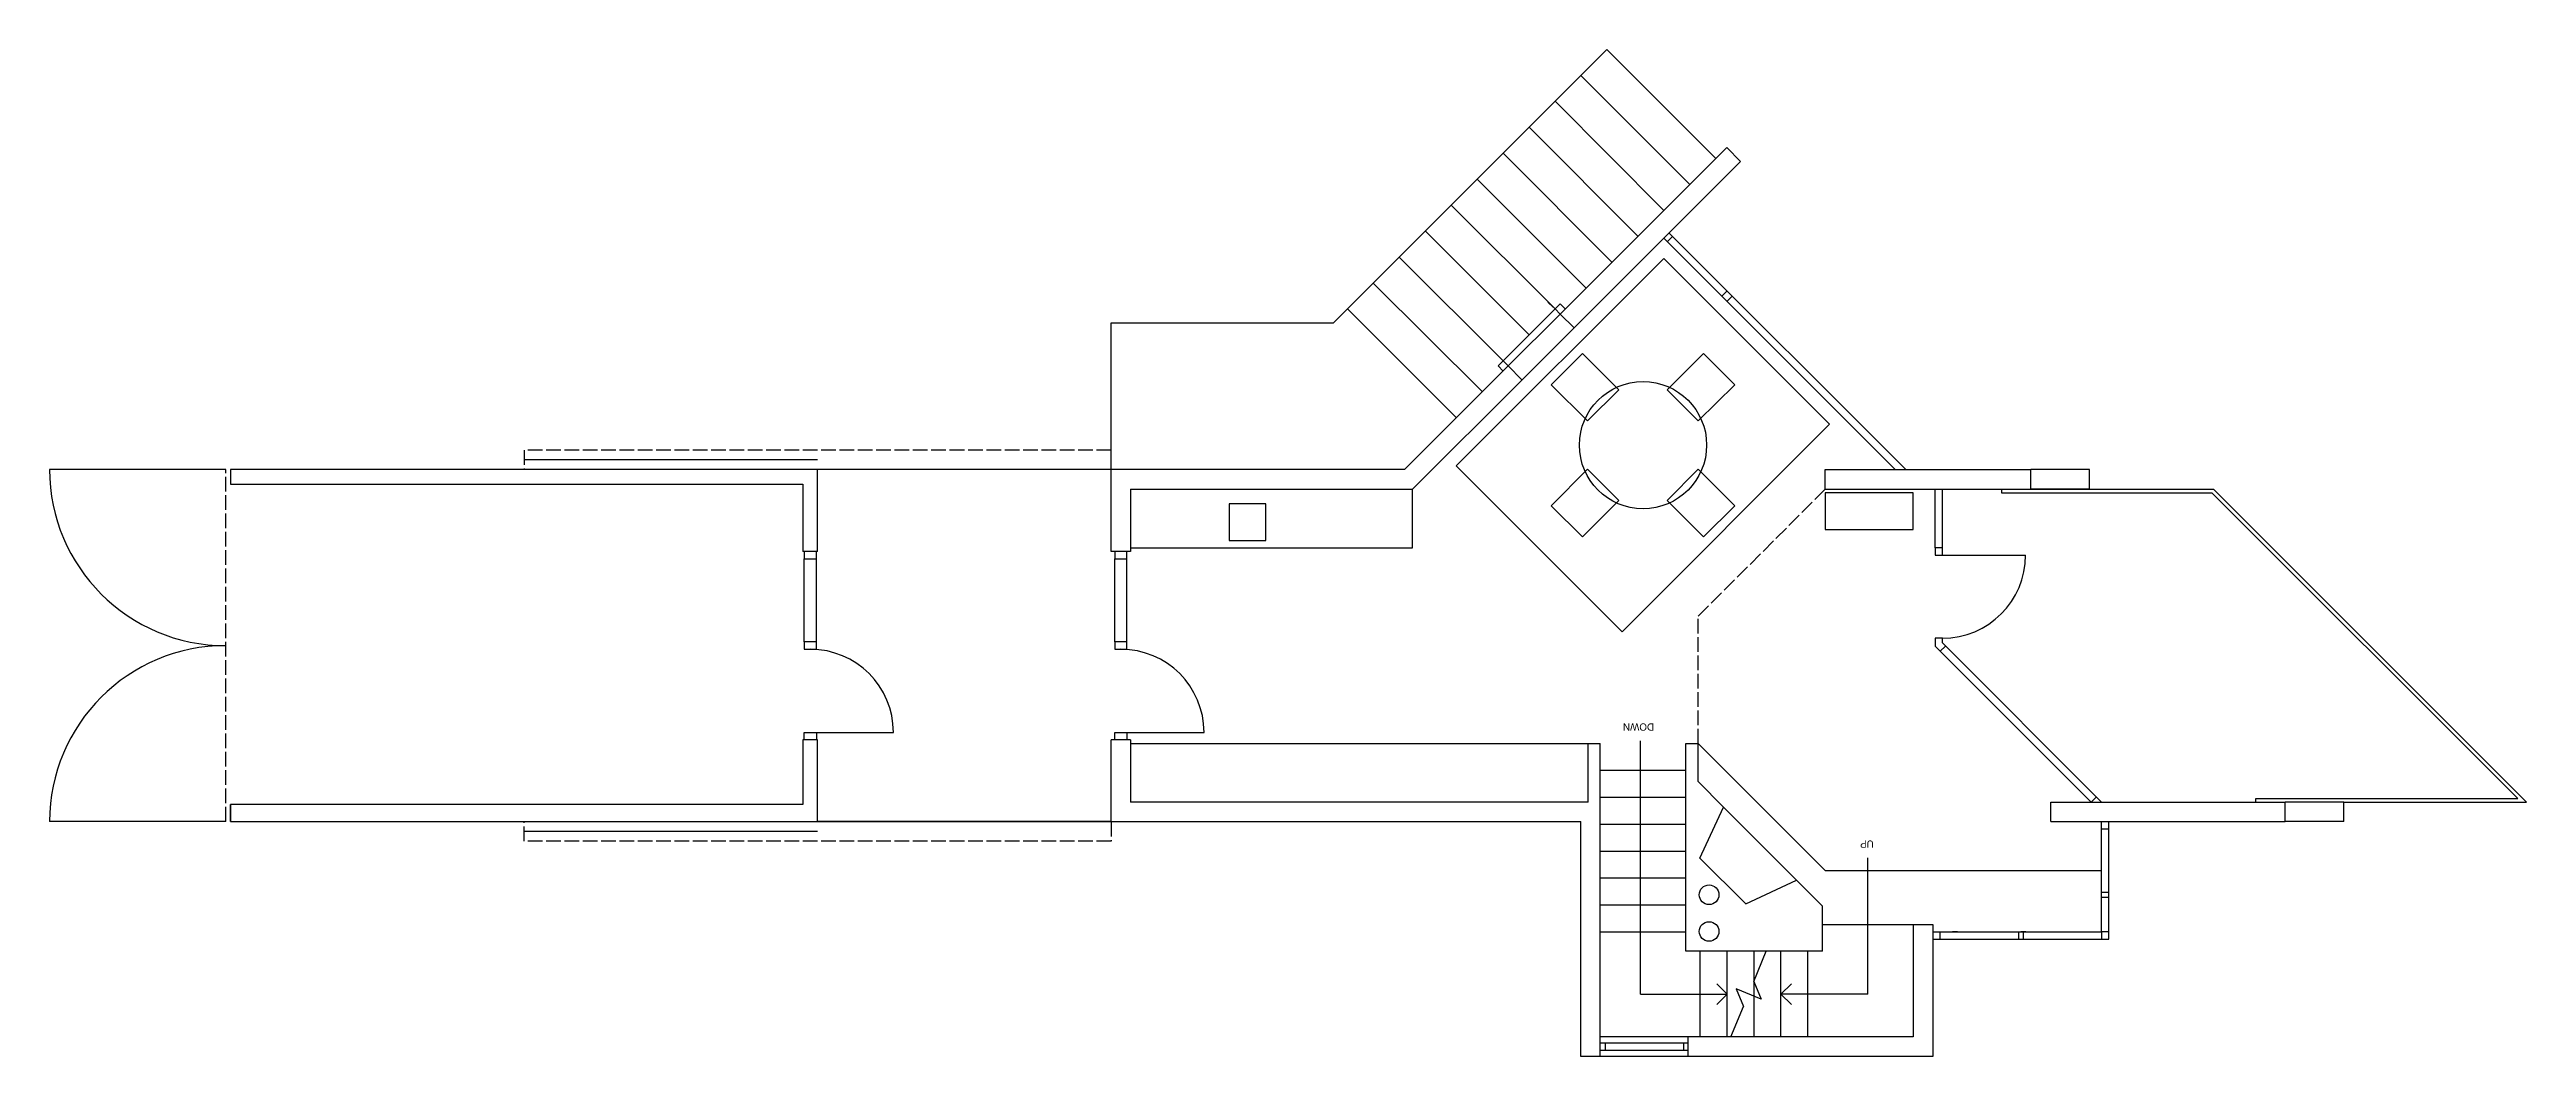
# Model space of a CAD drawing. Header units: inches. Extents: x -16498 to 2265, y 141 to 7454.
# Drawn here: x -12996 to -11983, y 2108 to 2519 of the extents above; entities that cross this region are included whole.
import ezdxf

# ---------------------------------------------------------------- set-up
doc = ezdxf.new("R2010")
doc.units = ezdxf.units.IN
doc.header["$LTSCALE"] = 0.5
doc.header["$MEASUREMENT"] = 0
doc.linetypes.add('ACAD_ISO02W100', pattern=[15, 12, -3])
doc.layers.get('0').update_dxf_attribs({"color": 253})
for name, color, linetype in [('A-doors', 254, 'Continuous'), ('A-Elev-South', 7, 'Continuous'), ('A-furniture', 33, 'Continuous'), ('A-glazing', 252, 'Continuous'), ('A-millwork', 252, 'Continuous'), ('A-soffit', 251, 'ACAD_ISO02W100'), ('A-stairs', 252, 'Continuous'), ('A-text', 254, 'Continuous'), ('A-walls', 7, 'Continuous')]:
    doc.layers.add(name, color=color, linetype=linetype)

msp = doc.modelspace()

# ---------------------------------------------------------------- texts
at = {"layer": 'A-text'}
for s, p in [('DOWN', (-12339.8, 2243.9)), ('UP', (-12250, 2196))]:
    msp.add_text(s, height=3, rotation=180, dxfattribs=at).set_placement(p)

# ---------------------------------------------------------------- linework, layer by layer
for p, q in [((-12561.8, 2347.7), (-12681.8, 2347.7)), ((-12681.8, 2203.7), (-12561.8, 2203.7)), ((-12561.8, 2203.7), (-12681.8, 2203.7))]:
    msp.add_line(p, q)
at = {"layer": 'A-doors'}
for p, q in [((-12681.8, 2351.7), (-12801.8, 2351.7)), ((-12923.8, 2347.7), (-12995.8, 2347.7)), ((-12687.3, 2314.2), (-12687.3, 2311.2)), ((-12682.3, 2314.2), (-12687.3, 2314.2)), ((-12687.3, 2277.2), (-12687.3, 2311.2)), ((-12687.3, 2311.2), (-12682.3, 2311.2)), ((-12682.3, 2311.2), (-12682.3, 2314.2)), ((-12682.3, 2277.2), (-12682.3, 2311.2)), ((-12560.3, 2314.2), (-12560.3, 2311.2)), ((-12555.3, 2314.2), (-12560.3, 2314.2)), ((-12560.3, 2311.2), (-12555.3, 2311.2)), ((-12555.3, 2311.2), (-12555.3, 2314.2)), ((-12224.9, 2315.7), (-12224.9, 2312.7)), ((-12221.9, 2315.7), (-12224.9, 2315.7)), ((-12224.9, 2312.7), (-12221.9, 2312.7)), ((-12221.9, 2312.7), (-12221.9, 2315.7)), ((-12221.9, 2312.7), (-12187.9, 2312.7)), ((-12224.9, 2278.7), (-12224.9, 2275.5)), ((-12221.9, 2278.7), (-12224.9, 2278.7)), ((-12221.9, 2276.8), (-12221.9, 2278.7)), ((-12687.3, 2277.2), (-12687.3, 2274.2)), ((-12682.3, 2277.2), (-12687.3, 2277.2)), ((-12687.3, 2274.2), (-12682.3, 2274.2)), ((-12682.3, 2274.2), (-12682.3, 2277.2)), ((-12560.3, 2277.2), (-12560.3, 2274.2)), ((-12555.3, 2277.2), (-12560.3, 2277.2)), ((-12560.3, 2274.2), (-12555.3, 2274.2)), ((-12555.3, 2274.2), (-12555.3, 2277.2)), ((-12687.3, 2237.2), (-12687.3, 2240.2)), ((-12687.3, 2240.2), (-12682.3, 2240.2)), ((-12684.8, 2240.2), (-12650.8, 2240.2)), ((-12682.3, 2240.2), (-12682.3, 2237.2)), ((-12560.3, 2237.2), (-12560.3, 2240.2)), ((-12560.3, 2240.2), (-12555.3, 2240.2)), ((-12557.8, 2240.2), (-12523.8, 2240.2)), ((-12555.3, 2240.2), (-12555.3, 2237.2)), ((-12682.3, 2237.2), (-12687.3, 2237.2)), ((-12555.3, 2237.2), (-12560.3, 2237.2)), ((-12923.8, 2203.7), (-12995.8, 2203.7)), ((-12681.8, 2199.7), (-12801.8, 2199.7))]:
    msp.add_line(p, q, dxfattribs=at)
for centre, radius, start, end in [((-12923.8, 2347.7), 72, 180, 270), ((-12221.9, 2312.7), 34, 270, 0), ((-12923.8, 2203.7), 72, 90, 180), ((-12684.8, 2240.2), 34, 0, 90), ((-12557.8, 2240.2), 34, 0, 90)]:
    msp.add_arc(centre, radius, start, end, dxfattribs=at)
at = {"layer": 'A-Elev-South', "color": 253}
for p, q in [((-12470.9, 2407.7), (-12359.1, 2519.5)), ((-12314.6, 2474.9), (-12359.1, 2519.5)), ((-12325.2, 2464.3), (-12369.7, 2508.9)), ((-12335.8, 2453.7), (-12380.3, 2498.3)), ((-12346.4, 2443.1), (-12390.9, 2487.7)), ((-12357, 2432.5), (-12401.5, 2477.1)), ((-12367.6, 2421.9), (-12412.1, 2466.5)), ((-12380.3, 2413.4), (-12422.7, 2455.8)), ((-12390.9, 2402.8), (-12433.3, 2445.2)), ((-12401.5, 2392.2), (-12444, 2434.6)), ((-12410, 2379.5), (-12454.6, 2424)), ((-12420.6, 2368.9), (-12465.2, 2413.4)), ((-12561.8, 2407.7), (-12470.9, 2407.7)), ((-12561.8, 2347.7), (-12561.8, 2407.7)), ((-12197.8, 2339.7), (-12197.8, 2338.2)), ((-12161.8, 2347.7), (-12185.8, 2347.7)), ((-12161.8, 2339.7), (-12185.8, 2339.7)), ((-12057.8, 2211.7), (-12081.8, 2211.7)), ((-12057.8, 2203.7), (-12081.8, 2203.7))]:
    msp.add_line(p, q, dxfattribs=at)
at = {"layer": 'A-Elev-South', "color": 7}
for p, q in [((-12310.1, 2479.4), (-12378.2, 2411.3)), ((-12304.5, 2473.7), (-12310.1, 2479.4))]:
    msp.add_line(p, q, dxfattribs=at)
at = {"layer": 'A-furniture'}
msp.add_lwpolyline([(-12268, 2366.2), (-12335.8, 2434), (-12420.7, 2349.2), (-12352.8, 2281.3)], close=True, dxfattribs=at)
for points in [[(-12367, 2367.6), (-12381.8, 2382.4), (-12369.1, 2395.1), (-12354.2, 2380.3), (-12367, 2367.6)], [(-12334.4, 2380.3), (-12319.6, 2395.1), (-12306.8, 2382.4), (-12321.7, 2367.6), (-12334.4, 2380.3)], [(-12367, 2347.8), (-12381.8, 2332.9), (-12369.1, 2320.2), (-12354.2, 2335), (-12367, 2347.8)], [(-12334.4, 2335), (-12319.6, 2320.2), (-12306.8, 2332.9), (-12321.7, 2347.8), (-12334.4, 2335)], [(-12233.8, 2323.2), (-12233.8, 2338.2), (-12269.8, 2338.2), (-12269.8, 2323.2), (-12233.8, 2323.2)]]:
    msp.add_lwpolyline(points, dxfattribs=at)
msp.add_circle((-12344.3, 2357.7), 26, dxfattribs=at)
at = {"layer": 'A-glazing'}
for p, q in [((-12335.8, 2442.3), (-12241.2, 2347.7)), ((-12332.3, 2443), (-12334.4, 2440.9)), ((-12333.7, 2444.5), (-12236.9, 2347.7)), ((-12310, 2420.7), (-12312.1, 2418.6)), ((-12378.2, 2411.3), (-12399.4, 2390.1)), ((-12383.2, 2416.2), (-12381, 2414.1)), ((-12380.3, 2413.4), (-12378.2, 2411.3)), ((-12307.8, 2418.6), (-12310, 2416.5)), ((-12372.5, 2405.6), (-12393.7, 2384.4)), ((-12401.5, 2392.2), (-12399.4, 2390.1)), ((-12224.9, 2315.7), (-12224.9, 2339.7)), ((-12221.9, 2315.7), (-12221.9, 2338.2)), ((-12560.3, 2277.2), (-12560.3, 2311.2)), ((-12555.3, 2277.2), (-12555.3, 2311.2)), ((-12224.9, 2275.5), (-12161.1, 2211.7)), ((-12222.8, 2273.4), (-12220.7, 2275.5)), ((-12221.9, 2276.8), (-12156.8, 2211.7)), ((-12161.1, 2211.7), (-12158.9, 2213.8)), ((-12156.8, 2158.7), (-12156.8, 2203.7)), ((-12153.8, 2200.7), (-12156.8, 2200.7)), ((-12153.8, 2158.7), (-12153.8, 2203.7)), ((-12153.8, 2174.7), (-12156.8, 2174.7)), ((-12153.8, 2172.7), (-12156.8, 2172.7)), ((-12225.8, 2158.7), (-12156.8, 2158.7)), ((-12222.8, 2155.7), (-12222.8, 2158.7)), ((-12215.8, 2158.7), (-12217.8, 2158.7)), ((-12190.8, 2158.7), (-12190.8, 2155.7)), ((-12190.8, 2158.7), (-12188.8, 2158.7)), ((-12187.8, 2158.7), (-12189.8, 2158.7)), ((-12188.8, 2155.7), (-12188.8, 2158.7)), ((-12156.8, 2158.7), (-12156.8, 2155.7)), ((-12153.8, 2158.7), (-12156.8, 2158.7)), ((-12153.8, 2155.7), (-12153.8, 2158.7)), ((-12225.8, 2155.7), (-12153.8, 2155.7)), ((-12217.8, 2155.7), (-12215.8, 2155.7)), ((-12361.8, 2113.2), (-12325.8, 2113.2)), ((-12361.8, 2110.2), (-12325.8, 2110.2)), ((-12359.8, 2113.2), (-12359.8, 2110.2)), ((-12327.8, 2113.2), (-12327.8, 2110.2))]:
    msp.add_line(p, q, dxfattribs=at)
at = {"layer": 'A-glazing', "color": 253}
for p, q in [((-12378.2, 2415.5), (-12403.6, 2390.1)), ((-12378.2, 2415.5), (-12376.1, 2413.4)), ((-12403.6, 2390.1), (-12401.5, 2388))]:
    msp.add_line(p, q, dxfattribs=at)
at = {"layer": 'A-millwork'}
for p, q in [((-12438.5, 2315.7), (-12438.5, 2339.7)), ((-12221.8, 2338.2), (-12221.8, 2339.7)), ((-12221.8, 2338.2), (-12221.8, 2339.7)), ((-12185.8, 2339.7), (-12111.1, 2339.7)), ((-12111.1, 2339.7), (-11983.1, 2211.7)), ((-12498.5, 2333.7), (-12513.5, 2333.7)), ((-12513.5, 2333.7), (-12513.5, 2318.7)), ((-12498.5, 2318.7), (-12498.5, 2333.7)), ((-12197.8, 2338.2), (-12111.7, 2338.2)), ((-12111.7, 2338.2), (-11986.7, 2213.2)), ((-12553.8, 2315.7), (-12438.5, 2315.7)), ((-12513.5, 2318.7), (-12498.5, 2318.7)), ((-12553.8, 2235.7), (-12366.8, 2235.7)), ((-12093.8, 2211.7), (-12093.8, 2213.2)), ((-12093.8, 2213.2), (-11986.7, 2213.2)), ((-12057.8, 2211.7), (-11983.1, 2211.7))]:
    msp.add_line(p, q, dxfattribs=at)
at = {"layer": 'A-soffit'}
for p, q in [((-12561.8, 2355.7), (-12801.8, 2355.7)), ((-12801.8, 2355.7), (-12801.8, 2347.7)), ((-12561.8, 2347.7), (-12561.8, 2355.7)), ((-12923.8, 2203.7), (-12923.8, 2347.7)), ((-12269.8, 2339.7), (-12321.8, 2287.7)), ((-12321.8, 2235.7), (-12321.8, 2287.7)), ((-12801.8, 2195.7), (-12801.8, 2203.7)), ((-12561.8, 2203.7), (-12561.8, 2195.7)), ((-12561.8, 2195.7), (-12801.8, 2195.7))]:
    msp.add_line(p, q, dxfattribs=at)
at = {"layer": 'A-stairs'}
for p, q in [((-12321.8, 2235.7), (-12269.8, 2183.7)), ((-12361.8, 2224.7), (-12326.8, 2224.7)), ((-12361.8, 2213.7), (-12326.8, 2213.7)), ((-12361.8, 2202.7), (-12326.8, 2202.7)), ((-12361.8, 2191.7), (-12326.8, 2191.7)), ((-12361.8, 2180.7), (-12326.8, 2180.7)), ((-12269.8, 2183.7), (-12156.8, 2183.7)), ((-12361.8, 2169.7), (-12326.8, 2169.7)), ((-12361.8, 2158.7), (-12326.8, 2158.7)), ((-12270.9, 2161.7), (-12233.8, 2161.7)), ((-12320.9, 2115.7), (-12320.9, 2150.7)), ((-12309.9, 2115.7), (-12309.9, 2150.7)), ((-12299, 2138.3), (-12293.9, 2150.7)), ((-12298.9, 2115.7), (-12298.9, 2150.7)), ((-12287.9, 2115.7), (-12287.9, 2150.7)), ((-12276.9, 2115.7), (-12276.9, 2150.7)), ((-12299, 2138.3), (-12296, 2131.1)), ((-12308.4, 2115.7), (-12303.2, 2128.1)), ((-12306.2, 2135.3), (-12303.2, 2128.1)), ((-12296, 2131.1), (-12306.2, 2135.3))]:
    msp.add_line(p, q, dxfattribs=at)
at = {"layer": 'A-text'}
for p, q in [((-12345.4, 2133.2), (-12345.4, 2236.8)), ((-12252.4, 2133.2), (-12252.4, 2188.9)), ((-12309.9, 2133.2), (-12314.1, 2137.4)), ((-12287.9, 2133.2), (-12283.6, 2137.4)), ((-12345.4, 2133.2), (-12309.9, 2133.2)), ((-12309.9, 2133.2), (-12314.1, 2128.9)), ((-12287.9, 2133.2), (-12283.6, 2128.9)), ((-12252.4, 2133.2), (-12287.9, 2133.2))]:
    msp.add_line(p, q, dxfattribs=at)
at = {"layer": 'A-walls'}
for p, q in [((-12304.5, 2473.7), (-12372.5, 2405.6)), ((-12378.2, 2411.3), (-12372.5, 2405.6)), ((-12430.5, 2359), (-12399.4, 2390.1)), ((-12399.4, 2390.1), (-12393.8, 2384.4)), ((-12393.7, 2384.4), (-12438.5, 2339.7)), ((-12441.8, 2347.7), (-12430.5, 2359)), ((-12681.8, 2347.7), (-12921.8, 2347.7)), ((-12921.8, 2347.7), (-12921.8, 2341.7)), ((-12921.8, 2341.7), (-12687.8, 2341.7)), ((-12687.8, 2341.7), (-12687.8, 2314.2)), ((-12681.8, 2314.2), (-12681.8, 2347.7)), ((-12441.8, 2347.7), (-12561.8, 2347.7)), ((-12561.8, 2314.2), (-12561.8, 2347.7)), ((-12553.8, 2339.7), (-12438.5, 2339.7)), ((-12553.8, 2339.7), (-12553.8, 2314.2)), ((-12269.8, 2339.7), (-12269.8, 2347.7)), ((-12269.8, 2347.7), (-12185.8, 2347.7)), ((-12269.8, 2339.7), (-12185.8, 2339.7)), ((-12185.8, 2339.7), (-12185.8, 2347.7)), ((-12681.8, 2314.2), (-12687.8, 2314.2)), ((-12553.8, 2314.2), (-12561.8, 2314.2)), ((-12681.8, 2237.2), (-12687.8, 2237.2)), ((-12687.8, 2237.2), (-12687.8, 2210.7)), ((-12681.8, 2203.7), (-12681.8, 2237.2)), ((-12553.8, 2237.2), (-12561.8, 2237.2)), ((-12561.8, 2203.7), (-12561.8, 2237.2)), ((-12553.8, 2237.2), (-12553.8, 2211.7)), ((-12366.8, 2235.7), (-12361.8, 2235.7)), ((-12366.8, 2211.7), (-12366.8, 2235.7)), ((-12361.8, 2107.7), (-12361.8, 2235.7)), ((-12326.8, 2150.7), (-12326.8, 2235.7)), ((-12326.8, 2235.7), (-12321.8, 2235.7)), ((-12321.8, 2220.1), (-12321.8, 2235.7)), ((-12321.8, 2220.1), (-12311.4, 2209.6)), ((-12687.8, 2210.7), (-12921.8, 2210.7)), ((-12921.8, 2203.7), (-12921.8, 2210.7)), ((-12921.8, 2210.7), (-12921.8, 2203.7)), ((-12366.8, 2211.7), (-12553.8, 2211.7)), ((-12321.1, 2188.8), (-12311.4, 2209.6)), ((-12281.4, 2179.7), (-12311.4, 2209.6)), ((-12177.6, 2211.7), (-12081.8, 2211.7)), ((-12177.6, 2203.7), (-12177.6, 2211.7)), ((-12081.8, 2203.7), (-12081.8, 2211.7)), ((-12921.8, 2203.7), (-12681.8, 2203.7)), ((-12561.8, 2203.7), (-12369.8, 2203.7)), ((-12369.8, 2107.7), (-12369.8, 2203.7)), ((-12177.6, 2203.7), (-12081.8, 2203.7)), ((-12321.1, 2188.8), (-12302.3, 2170.1)), ((-12302.3, 2170.1), (-12281.5, 2179.8)), ((-12281.4, 2179.7), (-12270.9, 2169.2)), ((-12270.9, 2150.7), (-12270.9, 2169.2)), ((-12233.8, 2161.7), (-12233.8, 2115.7)), ((-12233.8, 2161.7), (-12225.8, 2161.7)), ((-12225.8, 2161.7), (-12225.8, 2107.7)), ((-12270.9, 2150.7), (-12326.8, 2150.7)), ((-12361.8, 2107.7), (-12369.8, 2107.7)), ((-12233.8, 2115.7), (-12325.8, 2115.7)), ((-12325.8, 2107.7), (-12325.8, 2115.7)), ((-12225.8, 2107.7), (-12325.8, 2107.7))]:
    msp.add_line(p, q, dxfattribs=at)
at = {"layer": 'A-walls', "color": 253}
for p, q in [((-12161.8, 2339.7), (-12161.8, 2347.7)), ((-12057.8, 2203.7), (-12057.8, 2211.7)), ((-12325.8, 2115.7), (-12361.8, 2115.7)), ((-12325.8, 2107.7), (-12361.8, 2107.7))]:
    msp.add_line(p, q, dxfattribs=at)
at = {"layer": 'A-walls'}
for centre in [(-12317.3, 2173.8), (-12317.3, 2158.8)]:
    msp.add_circle(centre, 4, dxfattribs=at)

msp.set_redraw_order([(e.dxf.handle, doc.entitydb.next_handle()) for e in msp.query("TEXT MTEXT ATTDEF DIMENSION ARC_DIMENSION")])  # texts and dimensions are drawn at this point

doc.saveas('drawing.dxf')
